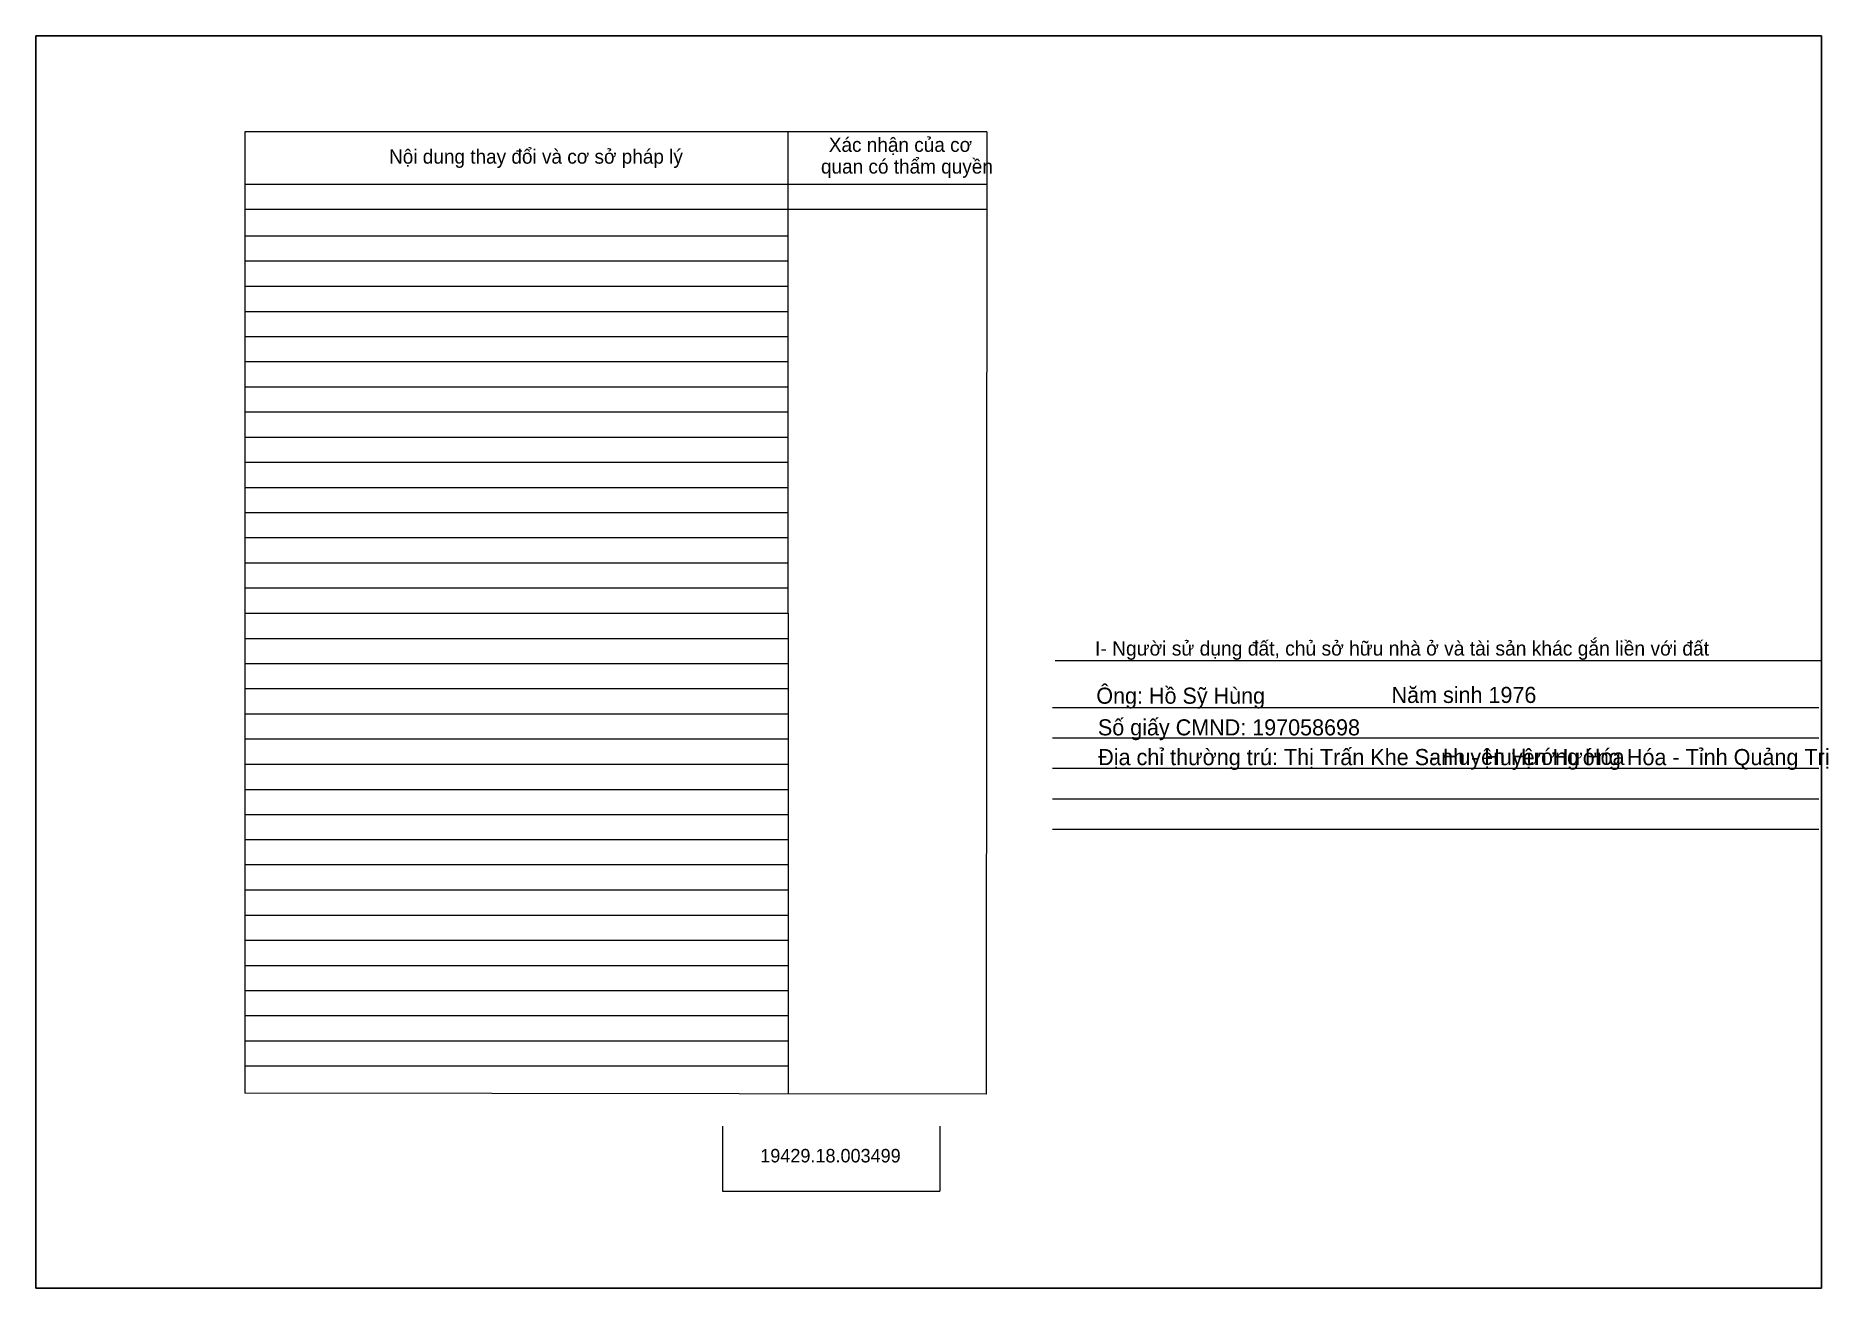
# Model space of a CAD drawing. Extents: x 549674 to 550876, y 1838420 to 1838681.
# Drawn here: x 549673.9 to 549879.9, y 1838422.6 to 1838566.6 of the extents above; entities that cross this region are included whole.
import ezdxf

# ---------------------------------------------------------------- set-up
doc = ezdxf.new("R2010")
doc.units = 0
for name, color, linetype in [('Level 1', 7, 'Continuous'), ('Level 18', 7, 'Continuous'), ('Level 2', 7, 'Continuous'), ('Level 28', 7, 'Continuous'), ('Level 62', 7, 'Continuous')]:
    doc.layers.add(name, color=color, linetype=linetype)

msp = doc.modelspace()

# ---------------------------------------------------------------- texts
at = {"layer": 'Level 18'}
msp.add_text('19429.18.003499', height=1.55, dxfattribs=at).set_placement((549757.2, 1838437.02))
at = {"layer": 'Level 2'}
for s, p in [('Xác nhận của cơ', (549765.08, 1838553.22)), ('Xác nhận của cơ', (549765.08, 1838553.22)), ('Nội dung thay đổi và cơ sở pháp lý', (549714.54, 1838551.86)), ('Nội dung thay đổi và cơ sở pháp lý', (549714.54, 1838551.86)), (' quan có thẩm quyền', (549763.57, 1838550.72)), (' quan có thẩm quyền', (549763.57, 1838550.72))]:
    msp.add_text(s, height=1.6304, dxfattribs=at).set_placement(p)
at = {"layer": 'Level 28'}
for s, height, p in [('I- Người sử dụng đất, chủ sở hữu nhà ở và tài sản khác gắn liền với đất', 1.6528, (549795.67, 1838495.3)), ('Ông: Hồ Sỹ Hùng', 1.85, (549795.82, 1838489.76)), ('Năm sinh 1976', 1.85, (549829.75, 1838489.85)), ('Số giấy CMND: 197058698', 1.85, (549796, 1838486.12)), ('Địa chỉ thường trú: Thị Trấn Khe Sanh - Huyện Hướng Hóa - Tỉnh Quảng Trị', 1.855, (549796.03, 1838482.7))]:
    msp.add_text(s, height=height, dxfattribs=at).set_placement(p)
at = {"layer": 'Level 62'}
msp.add_text(' - Huyện Hướng Hóa ', height=1.85, dxfattribs=at).set_placement((549833.44, 1838482.73))

# ---------------------------------------------------------------- linework, layer by layer
at = {"layer": 'Level 1'}
for p, q in [((549673.95, 1838566.56), (549879.15, 1838566.56)), ((549673.95, 1838422.56), (549673.95, 1838566.56)), ((549879.15, 1838566.56), (549879.15, 1838422.56)), ((549791.08, 1838494.74), (549879.14, 1838494.74)), ((549790.79, 1838489.34), (549878.84, 1838489.34)), ((549790.79, 1838485.84), (549878.84, 1838485.84)), ((549790.79, 1838482.34), (549878.84, 1838482.34)), ((549790.79, 1838478.84), (549878.84, 1838478.84)), ((549790.79, 1838475.34), (549878.84, 1838475.34)), ((549752.86, 1838441.2), (549752.86, 1838433.7)), ((549777.84, 1838441.2), (549777.84, 1838433.7)), ((549752.86, 1838433.7), (549777.84, 1838433.7)), ((549879.15, 1838422.56), (549673.95, 1838422.56))]:
    msp.add_line(p, q, dxfattribs=at)
msp.add_lwpolyline([(549673.95, 1838422.56), (549879.15, 1838422.56), (549879.15, 1838566.56), (549673.95, 1838566.56)], close=True, dxfattribs=at)
msp.add_lwpolyline([(549673.95, 1838422.56), (549879.15, 1838422.56), (549879.15, 1838566.56), (549673.95, 1838566.56)], close=True, dxfattribs=at)
at = {"layer": 'Level 2'}
for p, q in [((549783.22, 1838555.52), (549697.95, 1838555.52)), ((549697.95, 1838555.52), (549697.95, 1838445)), ((549760.38, 1838555.52), (549760.41, 1838444.92)), ((549783.22, 1838555.52), (549783.17, 1838444.88)), ((549783.22, 1838549.48), (549698.06, 1838549.48)), ((549783.22, 1838546.6), (549698.06, 1838546.6)), ((549760.38, 1838543.52), (549697.94, 1838543.52)), ((549760.38, 1838540.64), (549697.94, 1838540.64)), ((549760.38, 1838540.64), (549697.95, 1838540.64)), ((549760.38, 1838537.74), (549697.95, 1838537.74)), ((549760.38, 1838534.84), (549697.95, 1838534.84)), ((549760.38, 1838531.96), (549697.95, 1838531.96)), ((549760.38, 1838529.06), (549697.95, 1838529.06)), ((549760.38, 1838526.18), (549697.95, 1838526.18)), ((549760.39, 1838523.28), (549697.95, 1838523.28)), ((549760.39, 1838520.38), (549697.95, 1838520.38)), ((549760.39, 1838517.5), (549697.95, 1838517.5)), ((549760.4, 1838514.6), (549697.95, 1838514.6)), ((549760.4, 1838511.7), (549697.95, 1838511.7)), ((549760.4, 1838508.82), (549697.95, 1838508.82)), ((549760.4, 1838505.92), (549697.95, 1838505.92)), ((549760.4, 1838503.04), (549697.95, 1838503.04)), ((549760.4, 1838500.14), (549697.95, 1838500.14)), ((549760.4, 1838497.24), (549697.95, 1838497.24)), ((549760.4, 1838494.36), (549697.95, 1838494.36)), ((549760.4, 1838491.46), (549697.95, 1838491.46)), ((549760.4, 1838488.56), (549697.95, 1838488.56)), ((549760.4, 1838485.68), (549697.95, 1838485.68)), ((549760.41, 1838482.78), (549697.95, 1838482.78)), ((549760.41, 1838479.88), (549697.95, 1838479.88)), ((549760.41, 1838477), (549697.95, 1838477)), ((549760.41, 1838474.1), (549697.95, 1838474.1)), ((549760.42, 1838471.22), (549697.95, 1838471.22)), ((549760.42, 1838468.32), (549697.95, 1838468.32)), ((549760.42, 1838465.42), (549697.95, 1838465.42)), ((549760.42, 1838462.54), (549697.95, 1838462.54)), ((549760.42, 1838459.64), (549697.95, 1838459.64)), ((549760.42, 1838456.74), (549697.95, 1838456.74)), ((549760.42, 1838453.86), (549697.95, 1838453.86)), ((549760.42, 1838450.96), (549697.95, 1838450.96)), ((549760.42, 1838448.08), (549697.95, 1838448.08)), ((549783.17, 1838444.88), (549697.95, 1838445))]:
    msp.add_line(p, q, dxfattribs=at)

msp.set_redraw_order([(e.dxf.handle, doc.entitydb.next_handle()) for e in msp.query("TEXT MTEXT ATTDEF DIMENSION ARC_DIMENSION")])  # texts and dimensions are drawn at this point

doc.saveas('drawing.dxf')
